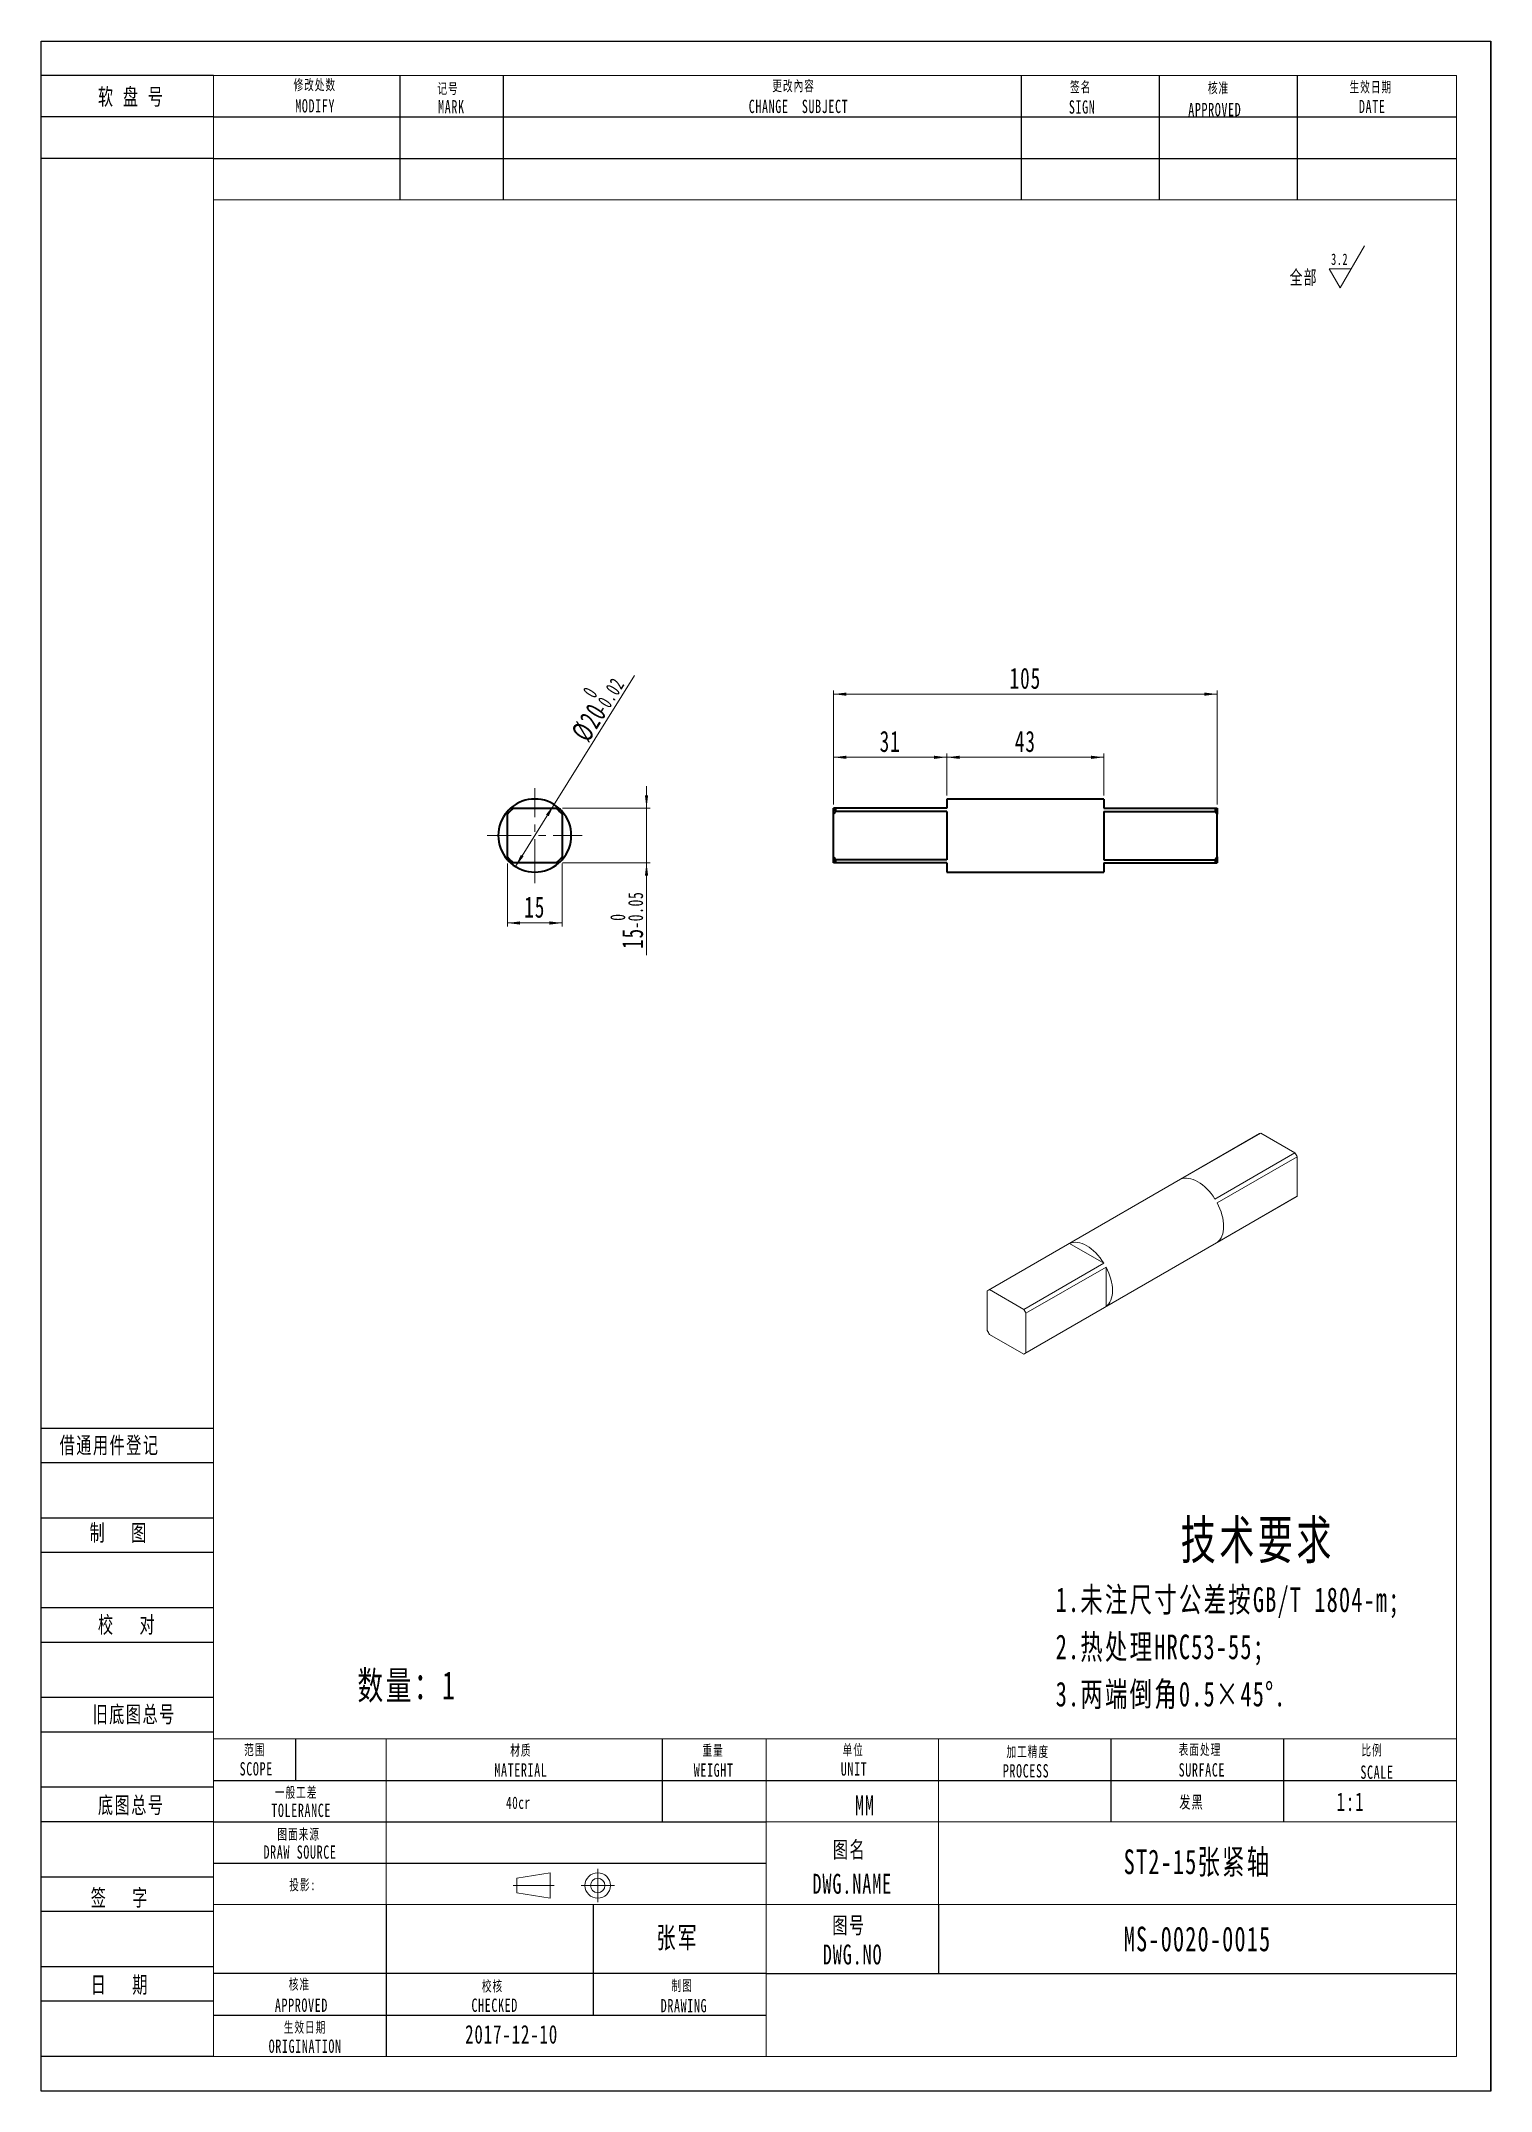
# Model space of a CAD drawing. Header units: millimetres. Extents: x 0 to 7581, y 0 to 561.
# Drawn here: x 4944 to 5341, y 0 to 561 of the extents above; entities that cross this region are included whole.
import ezdxf

# ---------------------------------------------------------------- set-up
doc = ezdxf.new("R2010")
doc.units = ezdxf.units.MM
doc.linetypes.add('AD_LTYPE3 0 mm', pattern=[16, 11, -1, 1, -1, 1, -1])
doc.linetypes.add('点画线', pattern=[18, 12, -2, 2, -2])
doc.layers.get('0').update_dxf_attribs({"lineweight": 35})
for name, color, linetype, lineweight in [('ACAD0', 7, 'Continuous', 0), ('ACADA-定位3-标高', 171, 'Continuous', 0), ('ACADA-构件3-柱砼', 9, 'Continuous', 0), ('ACADA-构件8-屋面', 7, 'Continuous', 0), ('EB0', 7, 'Continuous', 35), ('中心线层', 1, '点画线', 18), ('尺寸线层', 3, 'Continuous', 18)]:
    doc.layers.add(name, color=color, linetype=linetype, lineweight=lineweight)
doc.styles.add('标准', font='', dxfattribs={"width": 0.667})
doc.styles.get('标准').set_extended_font_data('宋体')
doc.dimstyles.new('标准', dxfattribs={"dimtxt": 5.779688, "dimasz": 3.5, "dimexe": 1, "dimexo": 1, "dimgap": 1.209086, "dimtad": 1, "dimdsep": 46, "dimtxsty": '标准', "dimblk": '_CAXARROW', "dimcen": 0, "dimdle": 6, "dimazin": 2, "dimtfac": 0.707107, "dimtdec": 3, "dimtmove": 0, "dimatfit": 3, "dimfxl": 1, "dimfrac": 2, "dimtolj": 1, "dimlwd": 18, "dimarcsym": 0})

msp = doc.modelspace()

# ---------------------------------------------------------------- texts
at = {"layer": 'ACADA-定位3-标高', "linetype": 'Continuous', "lineweight": 18, "line_spacing_factor": 1.15057, "style": '标准'}
for s, insert, char_height, width, attachment_point in [('\\T1.1;数量：1', (5030.455, 106.331), 7.7146, 38.95265, 7), ('\\T1.1;ST2-15张紧轴', (5260.374, 62.364), 6.74297, 141.73595, 5), ('\\T1.1;MS-0020-0015', (5260.374, 41.576), 6.74297, 141.73595, 5), ('\\T1.1;2017-12-10', (5059.91, 12.895), 5.09884, 39.173, 7)]:
    msp.add_mtext(s, dxfattribs=dict(at, insert=insert, char_height=char_height, width=width, attachment_point=attachment_point))
at = {"layer": 'ACADA-定位3-标高', "linetype": 'AD_LTYPE3 0 mm', "lineweight": 0, "insert": (5298.416, 76.59), "char_height": 5.0972, "width": 10.86809, "attachment_point": 7, "line_spacing_factor": 1.15057, "style": '标准'}
msp.add_mtext('\\T1.1;1:1', dxfattribs=at)
at = {"layer": 'ACADA-构件8-屋面', "linetype": 'Continuous', "lineweight": 18, "line_spacing_factor": 1.15057, "style": '标准'}
for s, insert, char_height, width, attachment_point in [('\\T1.1;修改处数', (5018.757, 549.114), 2.9127, 20.72747, 5), ('\\T1.1;记号', (5055.233, 548.116), 2.9127, 14.51074, 5), ('\\T1.1;更改內容', (5149.803, 548.856), 2.9127, 39.39579, 5), ('\\T1.1;签名', (5228.399, 548.521), 2.9127, 14.51074, 5), ('\\T1.1;核准', (5266.128, 548.266), 2.9127, 18.65925, 5), ('\\T1.1;生效日期', (5307.807, 548.518), 2.9127, 16.57895, 5), ('\\T1.1;软 盘 号', (4959.413, 548.285), 4.55105, 24.99156, 1), ('\\T1.1;MODIFY', (5018.86, 543.49), 3.64084, 16.59104, 5), ('\\T1.1;MARK', (5056.142, 543.267), 3.6408, 12.44253, 5), ('\\T1.1;CHANGE  SUBJECT', (5151.158, 543.344), 3.64084, 35.25937, 5), ('\\T1.1;SIGN', (5228.784, 543.177), 3.6408, 12.44253, 5), ('\\T1.1;DATE', (5308.174, 543.344), 3.6408, 12.44253, 5), ('\\T1.1;APPROVED', (5265.094, 542.467), 3.64084, 16.59104, 5), ('\\T1.1;借通用件登记', (4948.927, 179.11), 4.55105, 42.94074, 1), ('\\T1.1;制   图', (4957.121, 155.128), 4.55105, 24.99156, 1), ('\\T1.1;校   对', (4959.413, 129.942), 4.55105, 24.99156, 1), ('\\T1.1;旧底图总号', (4957.949, 105.419), 4.55105, 71.28793, 1), ('\\T1.1;SCOPE', (5002.727, 88.179), 3.64084, 10.49631, 5), ('\\T1.1;范围', (5002.332, 93.271), 2.9127, 9.1903, 5), ('\\T1.1;材质', (5075.175, 93.143), 2.9127, 15.00191, 5), ('\\T1.1;重量', (5127.755, 93.156), 2.9127, 16.93912, 5), ('\\T1.1;UNIT', (5166.36, 88.156), 3.6408, 11.00889, 5), ('\\T1.1;单位', (5166.138, 93.24), 2.9127, 13.06471, 5), ('\\T1.1;加工精度', (5213.905, 92.758), 2.9127, 18.38439, 5), ('\\T1.1;表面处理', (5261.042, 93.309), 2.9127, 18.38439, 5), ('\\T1.1;比例', (5308.143, 93.184), 2.9127, 16.69126, 5), ('\\T1.1;MATERIAL', (5075.183, 87.895), 3.64084, 15.39209, 5), ('\\T1.1;WEIGHT', (5127.93, 87.823), 3.64084, 15.29033, 5), ('\\T1.1;PROCESS', (5213.426, 87.631), 3.64084, 14.67599, 5), ('\\T1.1;SURFACE', (5261.554, 87.889), 3.64084, 14.57424, 5), ('\\T1.1;SCALE', (5309.487, 87.266), 3.64084, 15.13391, 5), ('\\T1.1;底图总号', (4959.413, 80.562), 4.5511, 24.99156, 1), ('\\T1.1;TOLERANCE', (5015.038, 76.814), 3.64084, 18.44864, 5), ('\\T1.1;一般工差', (5013.653, 81.591), 2.9127, 20.32159, 5), ('\\T1.1;   MM', (5165.247, 78.184), 5.46126, 22.34339, 5), ('\\T1.1;图面来源', (5014.344, 70.151), 2.9127, 24.196, 5), ('\\T1.1;图名', (5165.114, 65.83), 4.5511, 13.78546, 5), ('\\T1.1;投影:', (5015.404, 56.283), 2.9127, 108.913, 5), ('\\T1.1;签   字', (4957.432, 55.194), 4.55105, 24.99156, 1), ('\\T1.1;张军', (5118.044, 41.665), 5.772, 75.59251, 5), ('\\T1.1;图号', (5164.982, 45.122), 4.5511, 22.50287, 5), ('\\T1.1;日   期', (4957.432, 31.382), 4.55105, 24.99156, 1), ('\\T1.1;核准', (5014.562, 29.074), 2.9127, 16.93912, 5), ('\\T1.1;校核', (5067.412, 28.576), 2.9127, 15.00191, 5), ('\\T1.1;制图', (5119.285, 28.702), 2.9127, 18.87632, 5), ('\\T1.1;APPROVED', (5015.101, 23.463), 3.64084, 17.02023, 5), ('\\T1.1;CHECKED', (5067.998, 23.463), 3.64084, 14.67599, 5), ('\\T1.1;DRAWING', (5119.799, 23.338), 3.64084, 14.1672, 5), ('\\T1.1;生效日期', (5016.096, 17.29), 2.9127, 24.196, 5), ('\\T1.1;ORIGINATION', (5016.131, 12.239), 3.64084, 20.5743, 5)]:
    msp.add_mtext(s, dxfattribs=dict(at, insert=insert, char_height=char_height, width=width, attachment_point=attachment_point))
at = {"layer": '尺寸线层', "linetype": 'Continuous', "lineweight": 18, "line_spacing_factor": 1.15057, "style": '标准'}
for s, insert, char_height, width, attachment_point in [('\\T1.1;技术要求', (5255.781, 156.197), 10.5373, 72.72313, 1), ('\\T1.1;1.未注尺寸公差按GB/T 1804-m;\\P2.热处理HRC53-55;\\P3.两端倒角0.5×45%%D.', (5221.551, 137.908), 6.74297, 128.95196, 1), ('\\T1.1;40cr', (5074.477, 78.898), 3.3715, 75.59251, 5), ('\\T1.1;发黑', (5258.734, 78.898), 3.3715, 47.24532, 5), ('\\T1.1;DRAW SOURCE', (5014.714, 65.389), 3.64084, 47.21285, 5), ('\\T1.1;DWG.NAME', (5165.883, 56.694), 5.46126, 47.24532, 5), ('\\T1.1;DWG.NO', (5165.982, 37.33), 5.46126, 47.44838, 5)]:
    msp.add_mtext(s, dxfattribs=dict(at, insert=insert, char_height=char_height, width=width, attachment_point=attachment_point))

# ---------------------------------------------------------------- blocks, each defined once
blk = doc.blocks.new('*X21')
at = {"layer": '尺寸线层', "linetype": 'Continuous', "lineweight": 18}
for p, q in [((6.49, -1.41), (13.14, 10.09)), ((3.48, 3.82), (9.51, 3.82)), ((6.49, -1.41), (3.48, 3.82))]:
    blk.add_line(p, q, dxfattribs=at)
at = {"layer": '尺寸线层', "linetype": 'Continuous', "lineweight": 18, "line_spacing_factor": 1.15057, "style": '标准'}
for s, insert, char_height, width, attachment_point in [('\\T1.1;3.2', (8.68, 6.41), 3.116, 6.8178, 6), ('\\T1.1;全部', (-3.47, 1.27), 3.853, 17.1639, 5)]:
    blk.add_mtext(s, dxfattribs=dict(at, insert=insert, char_height=char_height, width=width, attachment_point=attachment_point))
blk = doc.blocks.new('*X130')
at = {"layer": '尺寸线层', "linetype": 'Continuous', "lineweight": 18}
for points in [[(5071.47, 319.79), (5074.97, 320.23), (5074.97, 319.35)], [(5086.47, 319.79), (5082.97, 320.23), (5082.97, 319.35)]]:
    blk.add_hatch(color=0, dxfattribs=at).paths.add_polyline_path(points, flags=0)
at = {"layer": '尺寸线层', "color": 0, "linetype": 'Continuous', "lineweight": 18}
for p, q in [((5071.47, 336.12), (5071.47, 318.79)), ((5086.47, 336.12), (5086.47, 318.79)), ((5071.47, 319.79), (5086.47, 319.79))]:
    blk.add_line(p, q, dxfattribs=at)
at = {"layer": '尺寸线层', "color": 0, "linetype": 'Continuous', "lineweight": 18, "insert": (5078.97, 324.1), "char_height": 5.78, "width": 8.1213, "attachment_point": 5, "line_spacing_factor": 1.15057, "style": '标准'}
blk.add_mtext('\\T1.1;15', dxfattribs=at)
blk = doc.blocks.new('_CAXARROW')
blk.add_hatch(color=0).paths.add_polyline_path([(0, 0), (-1, 0.125), (-1, -0.125)], flags=0)
blk = doc.blocks.new('*X132')
at = {"color": 0, "attachment_point": 1, "rotation": 90, "line_spacing_factor": 1.15057, "style": '标准'}
for s, insert, char_height, width in [('\\T1.1;{\\H0.707107x;-0.05}', (5104.51, 318.21), 5.7797, 20.9352), ('\\T1.1;{\\H0.707107x;0}', (5099.63, 320.4), 5.7797, 20.9352), ('\\T1.1;15', (5102.82, 312.68), 5.78, 32.911)]:
    blk.add_mtext(s, dxfattribs=dict(at, insert=insert, char_height=char_height, width=width))
blk = doc.blocks.new('*X131')
at = {"layer": '尺寸线层', "linetype": 'Continuous', "lineweight": 18}
for points in [[(5109.56, 351.23), (5110, 354.73), (5109.12, 354.73)], [(5109.56, 336.23), (5110, 332.73), (5109.12, 332.73)]]:
    blk.add_hatch(color=0, dxfattribs=at).paths.add_polyline_path(points, flags=0)
at = {"layer": '尺寸线层', "color": 0, "linetype": 'Continuous', "lineweight": 18}
for p, q in [((5109.56, 357.23), (5109.56, 310.96)), ((5086.59, 351.23), (5110.56, 351.23)), ((5086.59, 336.23), (5110.56, 336.23))]:
    blk.add_line(p, q, dxfattribs=at)
blk.add_blockref('*X132', (0, 0), dxfattribs=at)
blk = doc.blocks.new('*X134')
at = {"color": 0, "char_height": 5.7797, "attachment_point": 1, "rotation": 58.0607, "line_spacing_factor": 1.15057, "style": '标准'}
for s, insert, width in [('\\T1.1;{\\H0.707107x;0}', (5091.87, 383.19), 20.9352), ('\\T1.1;{\\H0.707107x;-0.02}', (5094.85, 378.75), 20.9352), ('\\T1.1;%%C20', (5088.66, 372.01), 39.8415)]:
    blk.add_mtext(s, dxfattribs=dict(at, insert=insert, width=width))
blk = doc.blocks.new('*X133')
at = {"layer": '尺寸线层', "linetype": 'Continuous', "lineweight": 18}
for points in [[(5084.26, 352.22), (5082.78, 349.02), (5082.04, 349.48)], [(5073.68, 335.25), (5075.9, 337.99), (5075.16, 338.45)]]:
    blk.add_hatch(color=0, dxfattribs=at).paths.add_polyline_path(points, flags=0)
at = {"layer": '尺寸线层', "color": 0, "linetype": 'Continuous', "lineweight": 18}
blk.add_line((5106.31, 387.58), (5073.68, 335.25), dxfattribs=at)
blk.add_blockref('*X134', (0, 0), dxfattribs=at)
blk = doc.blocks.new('*X135')
at = {"layer": '尺寸线层', "linetype": 'Continuous', "lineweight": 18}
for points in [[(5160.75, 382.45), (5164.25, 382.88), (5164.25, 382.01)], [(5265.75, 382.45), (5262.25, 382.88), (5262.25, 382.01)]]:
    blk.add_hatch(color=0, dxfattribs=at).paths.add_polyline_path(points, flags=0)
at = {"layer": '尺寸线层', "color": 0, "linetype": 'Continuous', "lineweight": 18}
for p, q in [((5160.75, 352.23), (5160.75, 383.45)), ((5160.75, 382.45), (5265.75, 382.45)), ((5265.75, 352.23), (5265.75, 383.45))]:
    blk.add_line(p, q, dxfattribs=at)
at = {"layer": '尺寸线层', "color": 0, "linetype": 'Continuous', "lineweight": 18, "insert": (5213.25, 386.76), "char_height": 5.78, "width": 12.6446, "attachment_point": 5, "line_spacing_factor": 1.15057, "style": '标准'}
blk.add_mtext('\\T1.1;105', dxfattribs=at)
blk = doc.blocks.new('*X136')
at = {"layer": '尺寸线层', "linetype": 'Continuous', "lineweight": 18}
for points in [[(5160.75, 365.16), (5164.25, 365.59), (5164.25, 364.72)], [(5191.75, 365.16), (5188.25, 365.59), (5188.25, 364.72)]]:
    blk.add_hatch(color=0, dxfattribs=at).paths.add_polyline_path(points, flags=0)
at = {"layer": '尺寸线层', "color": 0, "linetype": 'Continuous', "lineweight": 18}
for p, q in [((5160.75, 352.23), (5160.75, 366.16)), ((5160.75, 365.16), (5191.75, 365.16)), ((5191.75, 354.73), (5191.75, 366.16))]:
    blk.add_line(p, q, dxfattribs=at)
at = {"layer": '尺寸线层', "color": 0, "linetype": 'Continuous', "lineweight": 18, "insert": (5176.25, 369.47), "char_height": 5.78, "width": 7.8001, "attachment_point": 5, "line_spacing_factor": 1.15057, "style": '标准'}
blk.add_mtext('\\T1.1;31', dxfattribs=at)
blk = doc.blocks.new('*X137')
at = {"layer": '尺寸线层', "linetype": 'Continuous', "lineweight": 18}
for points in [[(5191.75, 365.16), (5195.25, 365.59), (5195.25, 364.72)], [(5234.75, 365.16), (5231.25, 365.59), (5231.25, 364.72)]]:
    blk.add_hatch(color=0, dxfattribs=at).paths.add_polyline_path(points, flags=0)
at = {"layer": '尺寸线层', "color": 0, "linetype": 'Continuous', "lineweight": 18}
for p, q in [((5191.75, 354.73), (5191.75, 366.16)), ((5191.75, 365.16), (5234.75, 365.16)), ((5234.75, 354.73), (5234.75, 366.16))]:
    blk.add_line(p, q, dxfattribs=at)
at = {"layer": '尺寸线层', "color": 0, "linetype": 'Continuous', "lineweight": 18, "insert": (5213.25, 369.47), "char_height": 5.78, "width": 8.1213, "attachment_point": 5, "line_spacing_factor": 1.15057, "style": '标准'}
blk.add_mtext('\\T1.1;43', dxfattribs=at)

# ---------------------------------------------------------------- dimensions: what is measured, and where the dimension line sits
at = {"layer": '尺寸线层'}
dim = msp.add_diameter_dim_2p(p1=(5073.681, 335.246), p2=(5084.262, 352.219), dimstyle='标准', override={"dimpost": '%%C<>', "dimsah": 1, "dimtol": 1, "dimtp": 0, "dimtm": 0.02, "dimtmove": 2, "dimtfill": 1, "dimtzin": 8}, dxfattribs=at)
dim.commit()
dim.dimension.update_dxf_attribs({"geometry": '*X133', "text_midpoint": (5099.601, 376.825), "dimtype": 163})
for base, p1, p2, picture, middle in [((5265.751, 382.446), (5160.751, 351.232), (5265.751, 351.232), '*X135', (5213.251, 382.446)), ((5191.751, 365.155), (5160.751, 351.232), (5191.751, 353.732), '*X136', (5176.251, 365.155)), ((5234.751, 365.155), (5191.751, 353.732), (5234.751, 353.732), '*X137', (5213.251, 365.155)), ((5086.472, 319.789), (5071.472, 337.118), (5086.472, 337.118), '*X130', (5078.972, 319.789))]:
    dim = msp.add_linear_dim(base=base, p1=p1, p2=p2, dimstyle='标准', override={"dimsah": 1, "dimtfill": 1, "dimtzin": 8}, dxfattribs=at)
    dim.commit()
    dim.dimension.update_dxf_attribs({"geometry": picture, "text_midpoint": middle})
dim = msp.add_linear_dim(base=(5109.559, 336.232), p1=(5085.586, 351.232), p2=(5085.586, 336.232), angle=90, dimstyle='标准', override={"dimsah": 1, "dimtol": 1, "dimtp": 0, "dimtm": 0.05, "dimtfill": 1, "dimtzin": 8}, dxfattribs=at)
dim.commit()
dim.dimension.update_dxf_attribs({"geometry": '*X131', "text_midpoint": (5109.559, 320.596)})

# ---------------------------------------------------------------- linework, layer by layer
at = {"layer": 'ACAD0', "linetype": 'Continuous', "lineweight": 0}
for p, q in [((4991.076, 551.825), (5331.242, 551.825)), ((4991.076, 9.449), (4991.076, 551.825)), ((5331.242, 551.825), (5331.242, 9.449)), ((4991.076, 517.809), (5331.242, 517.809)), ((4991.076, 96.38), (5331.242, 96.38)), ((5038.321, 51.025), (5038.321, 96.38)), ((5142.261, 9.449), (5142.261, 96.38)), ((5189.506, 51.025), (5189.506, 96.38)), ((5142.261, 73.703), (5331.242, 73.703)), ((4991.076, 51.025), (5331.242, 51.025)), ((4991.076, 9.449), (5331.242, 9.449))]:
    msp.add_line(p, q, dxfattribs=at)
at = {"layer": 'ACAD0', "color": 7, "linetype": 'Continuous', "lineweight": 15}
for p, q in [((5277.36, 262.112), (5203.114, 219.25)), ((5255.763, 249.621), (5277.683, 262.275)), ((5277.683, 262.275), (5287.037, 256.875)), ((5265.117, 244.221), (5287.037, 256.875)), ((5265.743, 243.136), (5287.663, 255.791)), ((5287.663, 255.791), (5287.663, 244.989)), ((5213.113, 201.929), (5287.36, 244.791)), ((5265.743, 232.334), (5287.663, 244.989)), ((5225.357, 232.068), (5203.437, 219.414)), ((5225.357, 232.068), (5234.711, 226.668)), ((5234.711, 226.668), (5212.791, 214.014)), ((5235.337, 225.583), (5213.417, 212.929)), ((5235.337, 225.583), (5235.337, 214.782)), ((5202.811, 208.25), (5202.811, 219.052)), ((5203.437, 219.414), (5212.791, 214.014)), ((5235.337, 214.782), (5213.417, 202.127)), ((5213.417, 212.929), (5213.417, 202.127)), ((5212.791, 201.766), (5203.437, 207.166))]:
    msp.add_line(p, q, dxfattribs=at)
for points in [[(5265.117, 244.221), (5264.619, 244.97), (5264.088, 245.686), (5263.526, 246.361), (5262.94, 246.992), (5262.333, 247.571), (5261.71, 248.096), (5261.078, 248.561), (5260.44, 248.962), (5259.802, 249.297), (5259.169, 249.563), (5258.547, 249.757), (5257.94, 249.878), (5257.353, 249.925), (5256.792, 249.898), (5256.26, 249.796), (5255.763, 249.621)], [(5265.743, 232.334), (5266.143, 232.678), (5266.497, 233.087), (5266.802, 233.56), (5267.054, 234.092), (5267.253, 234.678), (5267.396, 235.314), (5267.482, 235.995), (5267.511, 236.715), (5267.482, 237.468), (5267.396, 238.249), (5267.253, 239.05), (5267.054, 239.865), (5266.802, 240.688), (5266.497, 241.512), (5266.143, 242.331), (5265.743, 243.136)], [(5234.711, 226.668), (5234.214, 227.418), (5233.682, 228.133), (5233.121, 228.809), (5232.534, 229.439), (5231.927, 230.019), (5231.305, 230.543), (5230.672, 231.008), (5230.034, 231.409), (5229.396, 231.744), (5228.764, 232.01), (5228.141, 232.204), (5227.534, 232.325), (5226.948, 232.372), (5226.386, 232.345), (5225.855, 232.243), (5225.357, 232.068)], [(5235.337, 214.782), (5235.738, 215.125), (5236.092, 215.535), (5236.396, 216.007), (5236.649, 216.539), (5236.847, 217.125), (5236.99, 217.761), (5237.076, 218.442), (5237.105, 219.162), (5237.076, 219.915), (5236.99, 220.696), (5236.847, 221.497), (5236.649, 222.313), (5236.396, 223.136), (5236.092, 223.96), (5235.738, 224.778), (5235.337, 225.583)]]:
    msp.add_lwpolyline(points, dxfattribs=at)
for centre, radius, start, end in [((5279.033, 259.214), 3.345, 113.79583, 119.99253), ((5272.372, 247.685), 17.306, 27.9263, 32.0737), ((5285.687, 247.687), 3.345, 300.00151, 306.21547), ((5204.785, 216.356), 3.341, 113.79308, 126.21767), ((5198.126, 204.824), 17.306, 27.9263, 32.0737), ((5218.102, 216.356), 17.306, 207.9263, 212.0737), ((5211.443, 204.823), 3.341, 293.79308, 306.21767)]:
    msp.add_arc(centre, radius, start, end, dxfattribs=at)
at = {"layer": 'ACADA-构件3-柱砼', "linetype": 'ByBlock', "lineweight": -2, "ltscale": 0.2}
for p, q in [((4943.83, 561.274), (5340.691, 561.274)), ((4943.83, 0), (4943.83, 561.274)), ((5340.691, 561.274), (5340.691, 0)), ((5340.691, 0), (5340.691, 561.274)), ((4991.076, 551.825), (4943.83, 551.825)), ((5042.101, 517.809), (5042.101, 551.825)), ((5070.448, 517.809), (5070.448, 551.825)), ((5212.184, 517.809), (5212.184, 551.825)), ((5249.98, 517.809), (5249.98, 551.825)), ((5287.776, 517.809), (5287.776, 551.825)), ((4991.076, 540.486), (4943.83, 540.486)), ((4991.076, 540.486), (5331.242, 540.486)), ((4991.076, 529.148), (4943.83, 529.148)), ((4991.076, 529.148), (5331.242, 529.148)), ((4991.076, 181.422), (4943.83, 181.422)), ((4991.076, 171.973), (4943.83, 171.973)), ((4991.076, 156.854), (4943.83, 156.854)), ((4991.076, 147.405), (4943.83, 147.405)), ((4991.076, 132.287), (4943.83, 132.287)), ((4991.076, 122.838), (4943.83, 122.838)), ((4991.076, 107.719), (4943.83, 107.719)), ((4991.076, 98.27), (4943.83, 98.27)), ((5013.492, 96.401), (5013.492, 85.042)), ((5113.913, 73.703), (5113.913, 96.38)), ((5236.751, 73.703), (5236.751, 96.38)), ((5283.997, 73.703), (5283.997, 96.38)), ((4991.076, 85.042), (5331.242, 85.042)), ((4991.076, 83.152), (4943.83, 83.152)), ((4991.076, 73.703), (4943.83, 73.703)), ((4991.076, 73.703), (5142.261, 73.703)), ((4991.076, 62.364), (5142.261, 62.364)), ((4991.076, 58.584), (4943.83, 58.584)), ((5038.321, 51.025), (5038.321, 9.449)), ((5095.015, 20.788), (5095.015, 51.025)), ((5189.506, 51.025), (5189.506, 32.127)), ((4991.076, 49.135), (4943.83, 49.135)), ((4991.076, 34.017), (4943.83, 34.017)), ((5142.261, 32.127), (4991.076, 32.127)), ((5142.261, 32.127), (5331.242, 32.127)), ((4991.076, 24.568), (4943.83, 24.568)), ((4991.076, 20.788), (5142.261, 20.788)), ((4991.076, 9.449), (4943.83, 9.449)), ((5340.691, 0), (4943.83, 0))]:
    msp.add_line(p, q, dxfattribs=at)
at = {"layer": 'ACADA-构件8-屋面', "linetype": 'Continuous', "lineweight": 18}
for p, q in [((5073.037, 56.261), (5084.266, 56.261)), ((5074.099, 58.243), (5083.204, 59.748)), ((5074.099, 58.243), (5074.099, 54.28)), ((5083.204, 59.748), (5083.204, 52.775)), ((5091.658, 56.261), (5100.754, 56.261)), ((5096.206, 51.713), (5096.206, 60.81)), ((5074.099, 54.28), (5083.204, 52.775))]:
    msp.add_line(p, q, dxfattribs=at)
for radius in [3.487, 1.981]:
    msp.add_circle((5096.206, 56.261), radius, dxfattribs=at)
at = {"layer": 'EB0'}
for p, q in [((5191.751, 353.732), (5191.751, 351.232)), ((5234.751, 353.732), (5191.751, 353.732)), ((5234.751, 353.732), (5234.751, 351.232)), ((5071.472, 337.118), (5071.472, 350.347)), ((5072.357, 351.232), (5085.586, 351.232)), ((5086.472, 350.347), (5086.472, 337.118)), ((5191.751, 351.232), (5160.751, 351.232)), ((5160.751, 351.232), (5160.751, 350.347)), ((5160.751, 349.563), (5160.751, 351.232)), ((5160.751, 337.118), (5160.751, 350.347)), ((5161.251, 351.232), (5161.251, 350.347)), ((5191.751, 350.347), (5161.251, 350.347)), ((5191.751, 350.347), (5191.751, 337.118)), ((5234.751, 351.232), (5265.751, 351.232)), ((5234.751, 350.347), (5234.751, 337.118)), ((5234.751, 350.347), (5265.251, 350.347)), ((5265.251, 350.347), (5265.251, 351.232)), ((5265.751, 351.232), (5265.751, 350.347)), ((5265.751, 351.232), (5265.751, 349.563)), ((5265.751, 337.118), (5265.751, 350.347)), ((5160.751, 336.232), (5160.751, 337.902)), ((5160.751, 337.118), (5160.751, 336.232)), ((5161.251, 337.118), (5161.251, 336.232)), ((5191.751, 337.118), (5161.251, 337.118)), ((5234.751, 337.118), (5265.251, 337.118)), ((5265.251, 336.232), (5265.251, 337.118)), ((5265.751, 337.902), (5265.751, 336.232)), ((5265.751, 337.118), (5265.751, 336.232)), ((5085.586, 336.232), (5072.357, 336.232)), ((5191.751, 336.232), (5160.751, 336.232)), ((5191.751, 336.232), (5191.751, 333.732)), ((5191.751, 333.732), (5234.751, 333.732)), ((5234.751, 336.232), (5234.751, 333.732)), ((5234.751, 336.232), (5265.751, 336.232))]:
    msp.add_line(p, q, dxfattribs=at)
for radius, start, end in [(10, 48.59038, 131.40962), (10, 138.59038, 221.40962), (10, 131.40962, 138.59038), (9.5, 127.86365, 142.13635), (9.5, 37.86365, 52.13635), (10, 41.40962, 48.59038), (10, 318.59038, 41.40962), (9.5, 217.86365, 232.13635), (10, 221.40962, 228.59038), (9.5, 307.86365, 322.13635), (10, 311.40962, 318.59038), (10, 228.59038, 311.40962)]:
    msp.add_arc((5078.972, 343.732), radius, start, end, dxfattribs=at)
for points in [[(5160.751, 351.232), (5160.913, 351.232), (5161.08, 351.232), (5161.251, 351.232)], [(5161.251, 350.347), (5161.08, 350.088), (5160.913, 349.828), (5160.751, 349.563)], [(5265.251, 351.232), (5265.421, 351.232), (5265.588, 351.232), (5265.751, 351.232)], [(5265.751, 349.563), (5265.588, 349.828), (5265.421, 350.088), (5265.251, 350.347)], [(5160.751, 337.902), (5160.913, 337.637), (5161.08, 337.377), (5161.251, 337.118)], [(5265.251, 337.118), (5265.421, 337.377), (5265.588, 337.637), (5265.751, 337.902)], [(5161.251, 336.232), (5161.08, 336.232), (5160.913, 336.232), (5160.751, 336.232)], [(5265.751, 336.232), (5265.588, 336.232), (5265.421, 336.232), (5265.251, 336.232)]]:
    msp.add_open_spline(points, degree=3, dxfattribs=at)
at = {"layer": '中心线层', "linetype": '点画线', "lineweight": 18}
for p, q in [((5078.972, 330.732), (5078.972, 356.732)), ((5065.972, 343.732), (5091.972, 343.732))]:
    msp.add_line(p, q, dxfattribs=at)

# ---------------------------------------------------------------- block references
at = {"layer": 'ACAD0'}
msp.add_blockref('*X21', (5292.903, 495.092), dxfattribs=at)

msp.set_redraw_order([(e.dxf.handle, doc.entitydb.next_handle()) for e in msp.query("TEXT MTEXT ATTDEF DIMENSION ARC_DIMENSION")])  # texts and dimensions are drawn at this point

doc.saveas('drawing.dxf')
